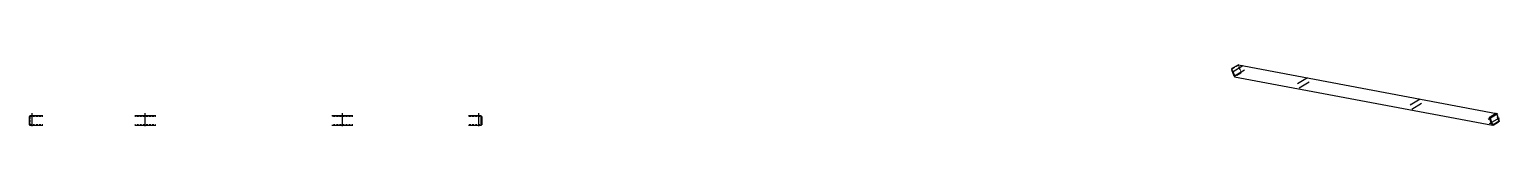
# Model space of a CAD drawing. Header units: millimetres. Extents: x 5 to 26005, y 5 to 648.
# Drawn here: x 10600 to 26005, y 5 to 648 of the extents above; entities that cross this region are included whole.
import ezdxf

# ---------------------------------------------------------------- set-up
doc = ezdxf.new("R2010")
doc.units = ezdxf.units.MM
doc.linetypes.add('DXK_LINE_DOT2', pattern=[3.9198, 1.9599, -1.9599])
doc.layers.add('STÅL', color=7, linetype='Continuous')

msp = doc.modelspace()

# ---------------------------------------------------------------- hatches: boundary and pattern name
at = {"layer": 'STÅL', "linetype": 'Continuous'}
for points in [[(23220, 584), (23221, 583), (23221, 581), (23222, 580), (23222, 579), (23222, 578), (23222, 577), (23221, 577), (23221, 576), (23220, 576), (23219, 576), (23218, 577), (23217, 577), (23216, 578), (23215, 579), (23214, 581), (23214, 582), (23213, 583), (23213, 584), (23213, 586), (23213, 587), (23213, 587), (23213, 588), (23214, 588), (23215, 589), (23216, 588), (23216, 588), (23217, 587), (23218, 586), (23219, 585)], [(23237, 538), (23237, 537), (23238, 535), (23238, 534), (23239, 533), (23239, 532), (23238, 531), (23238, 531), (23237, 530), (23237, 530), (23236, 530), (23235, 531), (23234, 531), (23233, 532), (23232, 533), (23231, 535), (23230, 536), (23230, 537), (23230, 539), (23229, 540), (23229, 541), (23230, 542), (23230, 542), (23231, 543), (23231, 543), (23232, 542), (23233, 542), (23234, 541), (23235, 540), (23236, 539)], [(23897, 457), (23898, 456), (23898, 454), (23898, 453), (23899, 452), (23899, 451), (23898, 450), (23898, 449), (23897, 449), (23897, 449), (23896, 449), (23895, 450), (23894, 450), (23893, 451), (23892, 452), (23891, 453), (23891, 455), (23890, 456), (23890, 457), (23889, 458), (23889, 459), (23890, 460), (23890, 461), (23891, 461), (23891, 461), (23892, 461), (23893, 461), (23894, 460), (23895, 459), (23896, 458)], [(23914, 411), (23914, 410), (23915, 408), (23915, 407), (23915, 406), (23915, 405), (23915, 404), (23915, 403), (23914, 403), (23913, 403), (23912, 403), (23912, 404), (23911, 404), (23910, 405), (23909, 406), (23908, 407), (23907, 409), (23907, 410), (23906, 411), (23906, 413), (23906, 414), (23906, 414), (23907, 415), (23907, 415), (23908, 415), (23909, 415), (23910, 415), (23911, 414), (23912, 413), (23913, 412)], [(25076, 235), (25077, 234), (25077, 233), (25078, 231), (25078, 230), (25078, 229), (25078, 228), (25077, 228), (25077, 227), (25076, 227), (25075, 227), (25074, 228), (25073, 229), (25072, 229), (25071, 231), (25071, 232), (25070, 233), (25069, 234), (25069, 236), (25069, 237), (25069, 238), (25069, 239), (25070, 239), (25070, 240), (25071, 240), (25072, 240), (25073, 239), (25074, 238), (25075, 237), (25075, 236)], [(25093, 189), (25094, 188), (25094, 187), (25095, 185), (25095, 184), (25095, 183), (25094, 182), (25094, 182), (25093, 181), (25093, 181), (25092, 182), (25091, 182), (25090, 183), (25089, 184), (25088, 185), (25087, 186), (25087, 187), (25086, 188), (25086, 190), (25086, 191), (25086, 192), (25086, 193), (25086, 193), (25087, 194), (25088, 194), (25088, 194), (25089, 193), (25090, 192), (25091, 192), (25092, 190)], [(10623, 106), (10637, 106), (10637, 112), (10623, 112)], [(10623, 106), (10637, 106), (10637, 112), (10623, 112)], [(10623, 12), (10637, 12), (10637, 18), (10623, 18)], [(10623, 12), (10637, 12), (10637, 18), (10623, 18)], [(11807, 106), (11821, 106), (11821, 112), (11807, 112)], [(11807, 106), (11821, 106), (11821, 112), (11807, 112)], [(11807, 12), (11821, 12), (11821, 18), (11807, 18)], [(11807, 12), (11821, 12), (11821, 18), (11807, 18)], [(13886, 112), (13872, 112), (13872, 106), (13886, 106)], [(13886, 112), (13872, 112), (13872, 106), (13886, 106)], [(13886, 18), (13872, 18), (13872, 12), (13886, 12)], [(13886, 18), (13872, 18), (13872, 12), (13886, 12)], [(15317, 112), (15303, 112), (15303, 106), (15317, 106)], [(15317, 112), (15303, 112), (15303, 106), (15317, 106)], [(15317, 18), (15303, 18), (15303, 12), (15317, 12)], [(15317, 18), (15303, 18), (15303, 12), (15317, 12)], [(25893, 82), (25894, 80), (25894, 79), (25895, 78), (25895, 77), (25895, 76), (25895, 75), (25894, 74), (25894, 74), (25893, 74), (25892, 74), (25891, 74), (25890, 75), (25889, 76), (25888, 77), (25887, 78), (25887, 80), (25886, 81), (25886, 82), (25886, 83), (25886, 84), (25886, 85), (25886, 86), (25887, 86), (25888, 86), (25889, 86), (25889, 86), (25890, 85), (25891, 84), (25892, 83)], [(25910, 36), (25910, 35), (25911, 33), (25911, 32), (25912, 31), (25912, 30), (25911, 29), (25911, 28), (25910, 28), (25910, 28), (25909, 28), (25908, 28), (25907, 29), (25906, 30), (25905, 31), (25904, 32), (25903, 34), (25903, 35), (25903, 36), (25902, 37), (25902, 38), (25903, 39), (25903, 40), (25904, 40), (25904, 40), (25905, 40), (25906, 40), (25907, 39), (25908, 38), (25909, 37)]]:
    msp.add_hatch(color=96, dxfattribs=at).paths.add_polyline_path(points)

# ---------------------------------------------------------------- linework, layer by layer
at = {"layer": 'STÅL', "color": 7, "linetype": 'DXK_LINE_DOT2'}
for p, q in [((23200, 606), (23266, 646)), ((23269, 645), (23201, 604)), ((23266, 646), (23269, 645)), ((23298, 566), (23269, 645)), ((23199, 604), (23201, 604)), ((23227, 525), (23199, 602)), ((23201, 604), (23230, 525)), ((23227, 525), (23230, 525)), ((23230, 525), (23298, 566)), ((10600, 107), (10600, 107)), ((10600, 107), (10600, 17)), ((10600, 17), (10600, 17)), ((10605, 112), (10605, 112)), ((10605, 112), (10605, 111)), ((10605, 111), (10605, 109)), ((10605, 109), (10605, 105)), ((10605, 107), (10605, 17)), ((10605, 107), (10605, 107)), ((10605, 17), (10605, 107)), ((10605, 106), (10605, 106)), ((10739, 106), (10605, 106)), ((10605, 105), (10605, 106)), ((10605, 106), (10605, 106)), ((10605, 106), (10605, 106)), ((10605, 106), (10605, 105)), ((10605, 103), (10605, 105)), ((10605, 105), (10605, 103)), ((10605, 105), (10605, 100)), ((10605, 103), (10605, 24)), ((10605, 103), (10605, 24)), ((10605, 22), (10605, 100)), ((10605, 24), (10605, 22)), ((10605, 22), (10605, 24)), ((10605, 22), (10605, 20)), ((10605, 20), (10605, 22)), ((10605, 22), (10605, 19)), ((10605, 20), (10605, 19)), ((10605, 19), (10605, 20)), ((10605, 20), (10605, 20)), ((10605, 19), (10605, 18)), ((10605, 18), (10605, 19)), ((10605, 19), (10605, 16)), ((10605, 18), (10605, 18)), ((10739, 18), (10605, 18)), ((10605, 17), (10605, 17)), ((10605, 16), (10605, 13)), ((10605, 13), (10605, 12)), ((10605, 12), (10605, 12)), ((11923, 106), (11705, 106)), ((11923, 18), (11705, 18)), ((13988, 106), (13770, 106)), ((13988, 18), (13770, 18)), ((15335, 106), (15201, 106)), ((15335, 18), (15201, 18)), ((15335, 111), (15335, 112)), ((15335, 109), (15335, 111)), ((15335, 105), (15335, 109)), ((15335, 17), (15335, 107)), ((15335, 107), (15335, 107)), ((15335, 107), (15335, 17)), ((15335, 105), (15335, 106)), ((15335, 106), (15335, 106)), ((15335, 106), (15335, 106)), ((15335, 105), (15335, 106)), ((15335, 103), (15335, 105)), ((15335, 105), (15335, 105)), ((15335, 103), (15335, 105)), ((15335, 100), (15335, 105)), ((15335, 22), (15335, 103)), ((15335, 22), (15335, 103)), ((15335, 22), (15335, 100)), ((15335, 22), (15335, 20)), ((15335, 20), (15335, 22)), ((15335, 20), (15335, 22)), ((15335, 20), (15335, 19)), ((15335, 19), (15335, 20)), ((15335, 16), (15335, 20)), ((15335, 19), (15335, 18)), ((15335, 18), (15335, 19)), ((15335, 17), (15335, 17)), ((15335, 13), (15335, 16)), ((15335, 12), (15335, 13)), ((15340, 17), (15340, 107)), ((15340, 107), (15340, 107)), ((15340, 17), (15340, 17)), ((25905, 95), (25906, 97)), ((25905, 95), (25905, 95)), ((25905, 95), (25905, 93)), ((25905, 93), (25905, 91)), ((25930, 24), (25905, 91)), ((25906, 97), (25908, 99)), ((25908, 99), (25965, 133)), ((25930, 24), (25931, 22)), ((25931, 22), (25932, 21)), ((25932, 21), (25932, 21)), ((25932, 21), (25934, 20)), ((25934, 20), (25936, 21)), ((25936, 21), (25993, 56)), ((25965, 133), (25967, 134)), ((25967, 134), (25968, 134)), ((25968, 134), (25969, 134)), ((25971, 133), (25969, 134)), ((25972, 131), (25971, 133)), ((25996, 64), (25972, 131)), ((25993, 56), (25995, 57)), ((25995, 57), (25996, 59)), ((25996, 62), (25996, 64)), ((25996, 59), (25996, 62)), ((26001, 57), (26000, 56)), ((26001, 57), (26001, 60))]:
    msp.add_line(p, q, dxfattribs=at)
at = {"layer": 'STÅL', "color": 2, "linetype": 'Continuous'}
for p, q in [((23204, 612), (23262, 646)), ((23265, 648), (23262, 646)), ((23269, 647), (23265, 648)), ((23269, 647), (25971, 139)), ((23198, 605), (23200, 606)), ((23199, 605), (23198, 600)), ((23198, 605), (23199, 604)), ((23199, 602), (23198, 605)), ((23198, 600), (23199, 596)), ((23201, 609), (23199, 605)), ((23224, 528), (23199, 596)), ((23204, 612), (23201, 609)), ((23224, 528), (23226, 525)), ((23226, 525), (23229, 523)), ((23229, 523), (25930, 15)), ((10600, 17), (10600, 107)), ((10600, 107), (10605, 107)), ((10600, 17), (10605, 17)), ((10739, 112), (10605, 112)), ((10605, 111), (10605, 112)), ((10605, 109), (10605, 111)), ((10605, 105), (10605, 109)), ((10605, 100), (10605, 105)), ((10605, 24), (10605, 100)), ((10605, 20), (10605, 24)), ((10605, 16), (10605, 20)), ((10605, 13), (10605, 16)), ((10605, 12), (10605, 13)), ((10739, 12), (10605, 12)), ((11923, 112), (11705, 112)), ((11923, 12), (11705, 12)), ((13988, 112), (13770, 112)), ((13988, 12), (13770, 12)), ((15335, 112), (15201, 112)), ((15335, 12), (15201, 12)), ((15335, 112), (15335, 111)), ((15335, 111), (15335, 109)), ((15335, 109), (15335, 105)), ((15340, 107), (15335, 107)), ((15335, 105), (15335, 100)), ((15335, 24), (15335, 100)), ((15335, 24), (15335, 20)), ((15335, 20), (15335, 16)), ((15340, 17), (15335, 17)), ((15335, 16), (15335, 13)), ((15335, 13), (15335, 12)), ((15340, 107), (15340, 17)), ((25900, 92), (25901, 97)), ((25901, 88), (25900, 92)), ((25901, 97), (25903, 101)), ((25925, 21), (25901, 88)), ((25970, 137), (25902, 96)), ((25902, 96), (25931, 17)), ((25902, 96), (25905, 96)), ((25903, 101), (25906, 104)), ((25905, 96), (25973, 137)), ((25934, 16), (25905, 96)), ((25906, 104), (25963, 139)), ((25927, 17), (25925, 21)), ((25930, 15), (25927, 17)), ((25934, 14), (25930, 15)), ((25931, 17), (25934, 16)), ((26002, 57), (25934, 16)), ((25938, 16), (25934, 14)), ((25938, 16), (25995, 50)), ((25963, 139), (25967, 140)), ((25967, 140), (25971, 139)), ((25970, 137), (25973, 137)), ((25971, 139), (25974, 137)), ((25973, 137), (26002, 57)), ((25974, 137), (25976, 134)), ((26001, 66), (25976, 134)), ((25999, 53), (25995, 50)), ((26000, 56), (25999, 53)), ((26001, 62), (26001, 66)), ((26001, 60), (26001, 62))]:
    msp.add_line(p, q, dxfattribs=at)
at = {"layer": 'STÅL', "color": 96, "linetype": 'Continuous'}
for p, q in [((23212, 579), (23315, 642)), ((23228, 533), (23332, 596)), ((23888, 452), (23992, 515)), ((23905, 406), (24009, 469)), ((25068, 230), (25172, 293)), ((25084, 184), (25188, 247)), ((10623, 106), (10623, 112)), ((10623, 106), (10623, 112)), ((10623, 12), (10623, 18)), ((10623, 12), (10623, 18)), ((10630, 5), (10630, 142)), ((10630, 5), (10630, 142)), ((10637, 106), (10637, 112)), ((10637, 106), (10637, 112)), ((10637, 12), (10637, 18)), ((10637, 12), (10637, 18)), ((11807, 106), (11807, 112)), ((11807, 106), (11807, 112)), ((11807, 12), (11807, 18)), ((11807, 12), (11807, 18)), ((11814, 5), (11814, 142)), ((11814, 5), (11814, 142)), ((11821, 106), (11821, 112)), ((11821, 106), (11821, 112)), ((11821, 12), (11821, 18)), ((11821, 12), (11821, 18)), ((13872, 106), (13872, 112)), ((13872, 106), (13872, 112)), ((13872, 12), (13872, 18)), ((13872, 12), (13872, 18)), ((13879, 5), (13879, 142)), ((13879, 5), (13879, 142)), ((13886, 106), (13886, 112)), ((13886, 106), (13886, 112)), ((13886, 12), (13886, 18)), ((13886, 12), (13886, 18)), ((15303, 106), (15303, 112)), ((15303, 106), (15303, 112)), ((15303, 12), (15303, 18)), ((15303, 12), (15303, 18)), ((15310, 5), (15310, 142)), ((15310, 5), (15310, 142)), ((15317, 106), (15317, 112)), ((15317, 106), (15317, 112)), ((15317, 12), (15317, 18)), ((15317, 12), (15317, 18)), ((25885, 77), (25988, 139)), ((25901, 31), (26005, 93))]:
    msp.add_line(p, q, dxfattribs=at)

doc.saveas('drawing.dxf')
